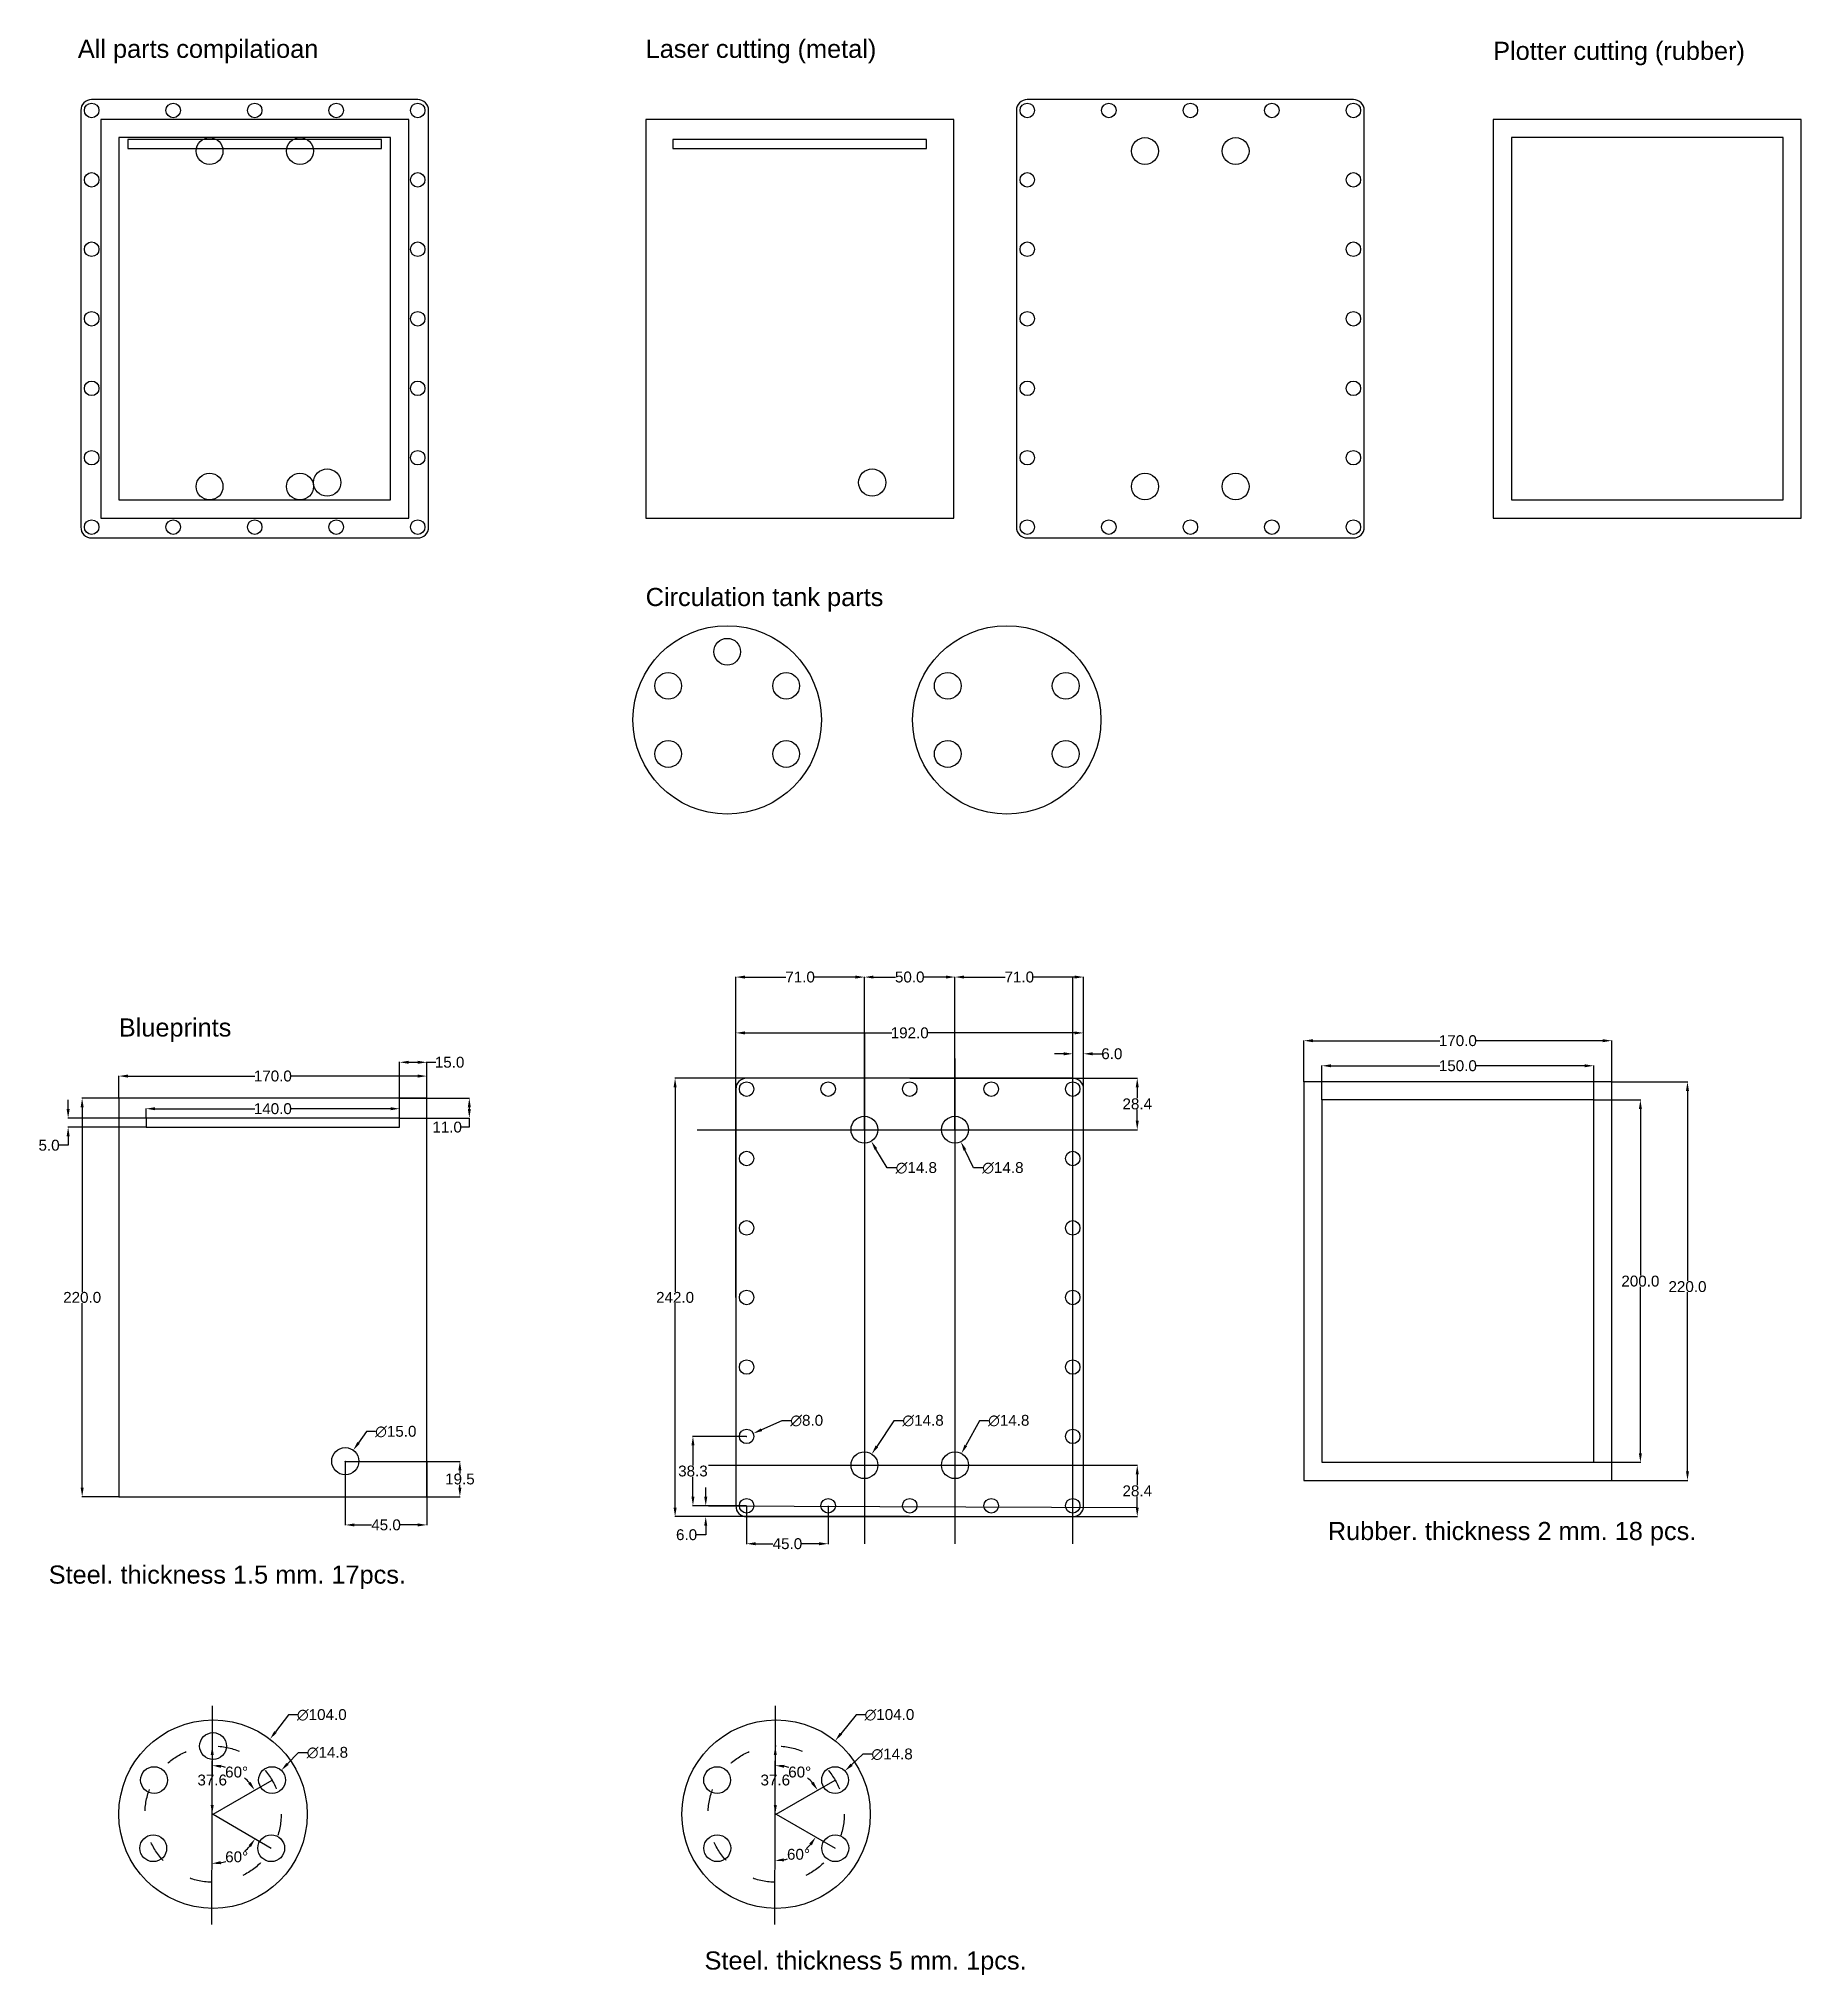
# Model space of a CAD drawing. Header units: inches. Extents: x 222 to 1195, y -660 to 410.
import ezdxf

# ---------------------------------------------------------------- set-up
doc = ezdxf.new("R2010")
doc.units = ezdxf.units.IN
doc.header["$MEASUREMENT"] = 0
doc.linetypes.add('ACAD_ISO03W100', pattern=[30, 12, -18])
doc.layers.add('main lines', color=7, linetype='Continuous', lineweight=30)
doc.layers.add('punk', color=7, linetype='ACAD_ISO03W100')
doc.styles.add('Annotative', font='Arial.ttf')
doc.styles.get("Standard").update_dxf_attribs({"font": 'Arial.ttf', "height": 0.5})
doc.dimstyles.get("Standard").update_dxf_attribs({"dimtxt": 6, "dimasz": 5, "dimexe": 0.18, "dimexo": 0.0625, "dimgap": 0.09, "dimtad": 0, "dimtih": 1, "dimtoh": 1, "dimdec": 1, "dimzin": 0, "dimdsep": 46, "dimtxsty": 'Annotative', "dimcen": 0.09, "dimadec": 0, "dimazin": 0, "dimtfac": 1, "dimtdec": 1, "dimtofl": 0, "dimtmove": 0, "dimatfit": 3, "dimfxl": 1, "dimtfillclr": 256, "dimtolj": 1, "dimtzin": 0, "dimarcsym": 0})

msp = doc.modelspace()

# ---------------------------------------------------------------- texts
at = {"char_height": 10, "attachment_point": 1}
for s, width, gutter_width, heights, insert in [('All parts compilatioan', 185.724594962551, 1, [0], (243.2559520308799, 409.6027692366345)), ('Laser cutting (metal)', 185.724594962551, 1, [0], (556.6851046957363, 409.6027692366345)), ('Plotter cutting (rubber)', 278.560366918319, 1, [17.38377227690597], (1024.499596809279, 408.4688337524884)), ('Circulation tank parts', 185.724594962551, 1, [0], (556.6851046957363, 106.9882577406206)), ('Blueprints', 263.8209511245213, 2.5, [0.5], (265.8768485946616, -130.6368699556318)), ('Rubber. thickness 2 mm. 18 pcs.', 263.8209511245213, 2.5, [0.5], (933.2253823511564, -408.5848362366941)), ('Steel. thickness 1.5 mm. 17pcs.', 263.8209511245213, 2.5, [0.5], (227.1743494708739, -432.6508743239935)), ('Steel. thickness 5 mm. 1pcs.', 263.8209511245213, 2.5, [0.5], (589.1843344132981, -645.6721187737055))]:
    msp.add_mtext_dynamic_manual_height_columns(s, width=width, gutter_width=gutter_width, heights=heights, dxfattribs=dict(at, insert=insert))

# ---------------------------------------------------------------- blocks, each defined once
blk = doc.blocks.new('*D33')
at = {"color": 0, "lineweight": -2, "transparency": 16777216}
for p, q in [((317.8143485946616, -532.2984104164788), (317.2399922343091, -532.2984104164788)), ((317.4199922343091, -537.2984104164788), (317.4199922343091, -547.9674827220723)), ((317.4199922343091, -564.8984104164789), (317.4199922343091, -554.2293381108854)), ((317.8143485946616, -569.8984104164789), (317.2399922343091, -569.8984104164789))]:
    blk.add_line(p, q, dxfattribs=at)
at = {"color": 0, "transparency": 16777216}
for points in [[(316.5866589009758, -537.2984104164788), (318.2533255676424, -537.2984104164788), (317.4199922343091, -532.2984104164788)], [(316.5866589009758, -564.8984104164789), (318.2533255676424, -564.8984104164789), (317.4199922343091, -569.8984104164789)]]:
    blk.add_solid(points, dxfattribs=at)
at = {"layer": 'Defpoints', "color": 0, "transparency": 16777216}
for p in [(317.8768485946616, -532.2984104164788), (317.4199922343091, -569.8984104164789), (317.8768485946616, -569.8984104164789)]:
    blk.add_point(p, dxfattribs=at)
at = {"color": 0, "transparency": 16777216, "insert": (317.4199922343092, -551.0984104164787), "char_height": 6, "attachment_point": 5, "style": 'Annotative'}
blk.add_mtext('\\A1;37.6', dxfattribs=at)
blk = doc.blocks.new('*D34')
at = {"color": 0, "lineweight": -2, "transparency": 16777216}
for start, end in [(73.81215126545948, 79.29227504755681), (40.52732687374118, 48.52930293746667)]:
    blk.add_arc((317.2304496031719, -570.2716090482193), 27.2511975544526, start, end, dxfattribs=at)
at = {"color": 0, "transparency": 16777216}
for points in [[(322.2146358790056, -544.3244904394129), (322.3727590306797, -542.6653416074264), (317.316250958883, -543.0205465683973)], [(338.6243992860208, -552.0823741762256), (337.2635594543586, -553.0446073757877), (340.8306789688762, -556.646010270993)]]:
    blk.add_solid(points, dxfattribs=at)
at = {"layer": 'Defpoints', "color": 0, "transparency": 16777216}
for p in [(317.4199922343091, -510.0716501908635), (334.769081342571, -549.4143761334353), (350.4394037769566, -551.0984104164787), (317.8768485946616, -569.8984104164788), (317.0399922343089, -630.7620944911762)]:
    blk.add_point(p, dxfattribs=at)
at = {"color": 0, "transparency": 16777216, "insert": (330.8931846189602, -546.6928592925567), "char_height": 6, "attachment_point": 5, "style": 'Annotative'}
blk.add_mtext('\\A1;60°', dxfattribs=at)
blk = doc.blocks.new('*D41')
at = {"color": 0, "lineweight": -2, "transparency": 16777216}
for p, q in [((628.6307227549546, -532.2984104164786), (628.0563663946022, -532.2984104164786)), ((628.2363663946021, -537.2984104164786), (628.2363663946021, -547.9674827220722)), ((628.2363663946021, -564.8984104164788), (628.2363663946021, -554.2293381108852)), ((628.6307227549546, -569.8984104164788), (628.0563663946022, -569.8984104164788))]:
    blk.add_line(p, q, dxfattribs=at)
at = {"color": 0, "transparency": 16777216}
for points in [[(627.4030330612687, -537.2984104164786), (629.0696997279355, -537.2984104164786), (628.2363663946021, -532.2984104164786)], [(627.4030330612687, -564.8984104164788), (629.0696997279355, -564.8984104164788), (628.2363663946021, -569.8984104164788)]]:
    blk.add_solid(points, dxfattribs=at)
at = {"layer": 'Defpoints', "color": 0, "transparency": 16777216}
for p in [(628.6932227549546, -532.2984104164786), (628.2363663946021, -569.8984104164788), (628.6932227549546, -569.8984104164788)]:
    blk.add_point(p, dxfattribs=at)
at = {"color": 0, "transparency": 16777216, "insert": (628.2363663946022, -551.0984104164786), "char_height": 6, "attachment_point": 5, "style": 'Annotative'}
blk.add_mtext('\\A1;37.6', dxfattribs=at)
blk = doc.blocks.new('*D42')
at = {"color": 0, "lineweight": -2, "transparency": 16777216}
for start, end in [(73.81215126545948, 79.29227504755683), (40.52732687374117, 48.52930293746667)]:
    blk.add_arc((628.0468237634649, -570.2716090482193), 27.25119755445262, start, end, dxfattribs=at)
at = {"color": 0, "transparency": 16777216}
for points in [[(633.0310100392986, -544.3244904394129), (633.1891331909727, -542.6653416074263), (628.1326251191759, -543.0205465683973)], [(649.4407734463136, -552.0823741762256), (648.0799336146515, -553.0446073757877), (651.6470531291691, -556.646010270993)]]:
    blk.add_solid(points, dxfattribs=at)
at = {"layer": 'Defpoints', "color": 0, "transparency": 16777216}
for p in [(628.2363663946021, -510.0716501908634), (645.5854555028641, -549.4143761334353), (661.2557779372495, -551.0984104164788), (628.6932227549546, -569.8984104164787), (627.8563663946019, -630.7620944911761)]:
    blk.add_point(p, dxfattribs=at)
at = {"color": 0, "transparency": 16777216, "insert": (641.7095587792531, -546.6928592925567), "char_height": 6, "attachment_point": 5, "style": 'Annotative'}
blk.add_mtext('\\A1;60°', dxfattribs=at)
blk = doc.blocks.new('*D43')
at = {"color": 0, "lineweight": -2, "transparency": 16777216}
for p, q in [((672.8004180080179, -515.0936708511105), (664.4308231792452, -525.4931864454892)), ((677.8004180080183, -515.0936708511103), (672.8004180080179, -515.0936708511105)), ((628.6032227549546, -569.898410416479), (628.7832227549547, -569.898410416479)), ((628.6932227549546, -569.988410416479), (628.6932227549547, -569.808410416479))]:
    blk.add_line(p, q, dxfattribs=at)
at = {"color": 0, "transparency": 16777216}
blk.add_solid([(663.7816239983827, -524.9707069071223), (665.0800223601076, -526.015665983856), (661.2959459490443, -529.3883815306638)], dxfattribs=at)
at = {"layer": 'Defpoints', "color": 0, "transparency": 16777216}
for p in [(661.2959459490443, -529.3883815306638), (596.0904995608649, -610.4084393022943)]:
    blk.add_point(p, dxfattribs=at)
at = {"color": 0, "transparency": 16777216, "insert": (691.2328463845529, -515.0936708511105), "char_height": 6, "attachment_point": 5, "style": 'Annotative'}
blk.add_mtext('\\A1;∅104.0', dxfattribs=at)
blk = doc.blocks.new('*D44')
at = {"color": 0, "lineweight": -2, "transparency": 16777216}
for p, q in [((676.5476946057173, -536.8699511930303), (670.3338807895697, -542.6516330071529)), ((681.5476946057172, -536.8699511930303), (676.5476946057173, -536.8699511930303)), ((661.1657779372493, -551.0984104164788), (661.3457779372495, -551.0984104164789)), ((661.2557779372494, -551.1884104164789), (661.2557779372494, -551.0084104164788))]:
    blk.add_line(p, q, dxfattribs=at)
at = {"color": 0, "transparency": 16777216}
blk.add_solid([(669.7662210174375, -542.0415454498733), (670.9015405617017, -543.2617205644325), (666.6733554458922, -546.0575916399456)], dxfattribs=at)
at = {"layer": 'Defpoints', "color": 0, "transparency": 16777216}
for p in [(655.8382004286067, -556.1392291930123), (666.6733554458922, -546.0575916399456)]:
    blk.add_point(p, dxfattribs=at)
at = {"color": 0, "transparency": 16777216, "insert": (692.6881720954854, -536.8699511930303), "char_height": 6, "attachment_point": 5, "style": 'Annotative'}
blk.add_mtext('\\A1;∅14.8', dxfattribs=at)
blk = doc.blocks.new('*D45')
at = {"color": 0, "lineweight": -2, "transparency": 16777216}
for p, q in [((359.4730256681352, -515.128593192755), (352.3514187046708, -524.5056354877519)), ((364.4730256681352, -515.128593192755), (359.4730256681352, -515.128593192755)), ((317.7868485946616, -569.8984104164788), (317.9668485946615, -569.8984104164788)), ((317.8768485946616, -569.9884104164789), (317.8768485946616, -569.8084104164789))]:
    blk.add_line(p, q, dxfattribs=at)
at = {"color": 0, "transparency": 16777216}
blk.add_solid([(351.6877816443093, -524.001621304857), (353.0150557650324, -525.0096496706468), (349.3273336073016, -528.4874578499209)], dxfattribs=at)
at = {"layer": 'Defpoints', "color": 0, "transparency": 16777216}
for p in [(349.3273336073016, -528.4874578499209), (286.4263635820215, -611.3093629830369)]:
    blk.add_point(p, dxfattribs=at)
at = {"color": 0, "transparency": 16777216, "insert": (377.90545404467, -515.128593192755), "char_height": 6, "attachment_point": 5, "style": 'Annotative'}
blk.add_mtext('\\A1;∅104.0', dxfattribs=at)
blk = doc.blocks.new('*D46')
at = {"color": 0, "lineweight": -2, "transparency": 16777216}
for p, q in [((364.8597391024575, -535.9682601199166), (358.9944461815644, -542.1222614952899)), ((369.8597391024576, -535.9682601199165), (364.8597391024575, -535.9682601199166)), ((350.3494037769566, -551.0984104164788), (350.5294037769566, -551.0984104164788)), ((350.4394037769566, -551.1884104164789), (350.4394037769566, -551.0084104164788))]:
    blk.add_line(p, q, dxfattribs=at)
at = {"color": 0, "transparency": 16777216}
blk.add_solid([(358.3912103669684, -541.5473258498189), (359.5976819961605, -542.6971971407609), (355.5448323087387, -545.741676382866)], dxfattribs=at)
at = {"layer": 'Defpoints', "color": 0, "transparency": 16777216}
for p in [(355.5448323087387, -545.741676382866), (345.3339752451745, -556.4551444500917)]:
    blk.add_point(p, dxfattribs=at)
at = {"color": 0, "transparency": 16777216, "insert": (381.0002165922257, -535.9682601199166), "char_height": 6, "attachment_point": 5, "style": 'Annotative'}
blk.add_mtext('\\A1;∅14.8', dxfattribs=at)
blk = doc.blocks.new('*D49')
at = {"color": 0, "lineweight": -2, "transparency": 16777216}
for p, q in [((265.8768485946616, -174.6097893769893), (265.8768485946616, -162.285461884032)), ((270.8768485946616, -162.465461884032), (340.96420193709, -162.465461884032)), ((430.8768485946616, -162.465461884032), (360.7894952522332, -162.465461884032)), ((435.8768485946616, -174.6097893769893), (435.8768485946616, -162.285461884032))]:
    blk.add_line(p, q, dxfattribs=at)
at = {"color": 0, "transparency": 16777216}
for points in [[(270.8768485946616, -161.6321285506986), (270.8768485946616, -163.2987952173653), (265.8768485946616, -162.465461884032)], [(430.8768485946616, -161.6321285506986), (430.8768485946616, -163.2987952173653), (435.8768485946616, -162.465461884032)]]:
    blk.add_solid(points, dxfattribs=at)
at = {"layer": 'Defpoints', "color": 0, "transparency": 16777216}
for p in [(435.8768485946616, -162.465461884032), (265.8768485946616, -174.6722893769893), (435.8768485946616, -174.6722893769893)]:
    blk.add_point(p, dxfattribs=at)
at = {"color": 0, "transparency": 16777216, "insert": (350.8768485946616, -162.465461884032), "char_height": 6, "attachment_point": 5, "style": 'Annotative'}
blk.add_mtext('\\A1;170.0', dxfattribs=at)
blk = doc.blocks.new('*D50')
at = {"color": 0, "lineweight": -2, "transparency": 16777216}
for p, q in [((265.8143485946616, -174.6722893769893), (245.4567330193993, -174.6722893769893)), ((245.6367330193993, -179.6722893769893), (245.6367330193993, -281.5413616825827)), ((245.6367330193993, -389.6722893769892), (245.6367330193993, -287.8032170713957)), ((265.8143485946616, -394.6722893769892), (245.4567330193993, -394.6722893769892))]:
    blk.add_line(p, q, dxfattribs=at)
at = {"color": 0, "transparency": 16777216}
for points in [[(244.803399686066, -179.6722893769893), (246.4700663527327, -179.6722893769893), (245.6367330193993, -174.6722893769893)], [(244.8033996860659, -389.6722893769892), (246.4700663527326, -389.6722893769892), (245.6367330193993, -394.6722893769892)]]:
    blk.add_solid(points, dxfattribs=at)
at = {"layer": 'Defpoints', "color": 0, "transparency": 16777216}
for p in [(245.6367330193993, -174.6722893769893), (265.8768485946616, -174.6722893769893), (265.8768485946616, -394.6722893769892)]:
    blk.add_point(p, dxfattribs=at)
at = {"color": 0, "transparency": 16777216, "insert": (245.6367330193993, -284.6722893769892), "char_height": 6, "attachment_point": 5, "style": 'Annotative'}
blk.add_mtext('\\A1;220.0', dxfattribs=at)
blk = doc.blocks.new('*D51')
at = {"color": 0, "lineweight": -2, "transparency": 16777216}
for p, q in [((280.8768485946616, -185.6097893769889), (280.8768485946616, -180.3092102364571)), ((285.8768485946616, -180.4892102364572), (340.96420193709, -180.4892102364572)), ((415.8768485946616, -180.4892102364572), (360.7894952522332, -180.4892102364572)), ((420.8768485946616, -185.6097893769889), (420.8768485946616, -180.3092102364571))]:
    blk.add_line(p, q, dxfattribs=at)
at = {"color": 0, "transparency": 16777216}
for points in [[(285.8768485946616, -179.6558769031238), (285.8768485946616, -181.3225435697905), (280.8768485946616, -180.4892102364572)], [(415.8768485946616, -179.6558769031238), (415.8768485946616, -181.3225435697905), (420.8768485946616, -180.4892102364572)]]:
    blk.add_solid(points, dxfattribs=at)
at = {"layer": 'Defpoints', "color": 0, "transparency": 16777216}
for p in [(420.8768485946616, -180.4892102364572), (280.8768485946616, -185.6722893769889), (420.8768485946616, -185.6722893769889)]:
    blk.add_point(p, dxfattribs=at)
at = {"color": 0, "transparency": 16777216, "insert": (350.8768485946616, -180.4892102364572), "char_height": 6, "attachment_point": 5, "style": 'Annotative'}
blk.add_mtext('\\A1;140.0', dxfattribs=at)
blk = doc.blocks.new('*D52')
at = {"color": 0, "lineweight": -2, "transparency": 16777216}
for p, q in [((237.8985442353592, -180.6722893769889), (237.8985442353592, -175.6722893769889)), ((280.8143485946616, -185.6722893769889), (237.7185442353592, -185.6722893769889)), ((280.8143485946616, -190.6722893769889), (237.7185442353592, -190.6722893769889)), ((237.8985442353591, -200.6722893769889), (232.8985442353591, -200.6722893769889)), ((237.8985442353591, -195.6722893769889), (237.8985442353591, -200.6722893769889))]:
    blk.add_line(p, q, dxfattribs=at)
at = {"color": 0, "transparency": 16777216}
for points in [[(237.0652109020258, -180.6722893769889), (238.7318775686925, -180.6722893769889), (237.8985442353592, -185.6722893769889)], [(237.0652109020258, -195.6722893769889), (238.7318775686925, -195.6722893769889), (237.8985442353592, -190.6722893769889)]]:
    blk.add_solid(points, dxfattribs=at)
at = {"layer": 'Defpoints', "color": 0, "transparency": 16777216}
for p in [(237.8985442353592, -190.6722893769889), (280.8768485946616, -185.6722893769889), (280.8768485946616, -190.6722893769889)]:
    blk.add_point(p, dxfattribs=at)
at = {"color": 0, "transparency": 16777216, "insert": (227.3651608792883, -200.6722893769889), "char_height": 6, "attachment_point": 5, "style": 'Annotative'}
blk.add_mtext('\\A1;5.0', dxfattribs=at)
blk = doc.blocks.new('*D53')
at = {"color": 0, "lineweight": -2, "transparency": 16777216}
for p, q in [((420.8768485946616, -185.6097893769889), (420.8768485946616, -154.6835943782153)), ((425.8768485946616, -154.8635943782153), (430.8768485946616, -154.8635943782153)), ((435.8768485946616, -185.6097893769889), (435.8768485946616, -154.6835943782153)), ((435.8768485946616, -154.8635943782153), (440.8768485946616, -154.8635943782153))]:
    blk.add_line(p, q, dxfattribs=at)
at = {"color": 0, "transparency": 16777216}
for points in [[(425.8768485946616, -154.0302610448819), (425.8768485946616, -155.6969277115486), (420.8768485946616, -154.8635943782153)], [(430.8768485946616, -154.0302610448819), (430.8768485946616, -155.6969277115486), (435.8768485946616, -154.8635943782153)]]:
    blk.add_solid(points, dxfattribs=at)
at = {"layer": 'Defpoints', "color": 0, "transparency": 16777216}
for p in [(435.8768485946616, -154.8635943782153), (420.8768485946616, -185.6722893769889), (435.8768485946616, -185.6722893769889)]:
    blk.add_point(p, dxfattribs=at)
at = {"color": 0, "transparency": 16777216, "insert": (448.45661667106, -154.8635943782153), "char_height": 6, "attachment_point": 5, "style": 'Annotative'}
blk.add_mtext('\\A1;15.0', dxfattribs=at)
blk = doc.blocks.new('*D54')
at = {"color": 0, "lineweight": -2, "transparency": 16777216}
for p, q in [((420.9393485946616, -174.6722893769893), (459.5281299397595, -174.6722893769893)), ((459.3481299397595, -179.6722893769893), (459.3481299397595, -180.672289376989)), ((420.9393485946616, -185.6722893769889), (459.5281299397595, -185.672289376989)), ((459.3481299397595, -190.672289376989), (454.3481299397595, -190.672289376989)), ((459.3481299397595, -185.672289376989), (459.3481299397595, -190.672289376989))]:
    blk.add_line(p, q, dxfattribs=at)
at = {"color": 0, "transparency": 16777216}
for points in [[(458.5147966064262, -179.6722893769893), (460.1814632730928, -179.6722893769893), (459.3481299397595, -174.6722893769893)], [(458.5147966064262, -180.672289376989), (460.1814632730928, -180.672289376989), (459.3481299397595, -185.672289376989)]]:
    blk.add_solid(points, dxfattribs=at)
at = {"layer": 'Defpoints', "color": 0, "transparency": 16777216}
for p in [(420.8768485946616, -174.6722893769893), (420.8768485946616, -185.6722893769889), (459.3481299397595, -185.672289376989)]:
    blk.add_point(p, dxfattribs=at)
at = {"color": 0, "transparency": 16777216, "insert": (447.0957834186136, -190.6722893769889), "char_height": 6, "attachment_point": 5, "style": 'Annotative'}
blk.add_mtext('\\A1;11.0', dxfattribs=at)
blk = doc.blocks.new('*D55')
at = {"color": 0, "lineweight": -2, "transparency": 16777216}
for p, q in [((402.6393790800942, -358.7565800432413), (398.1878633820181, -364.9299858274855)), ((407.6393790800948, -358.7565800432413), (402.6393790800942, -358.7565800432413)), ((390.7868485946617, -375.0689730934335), (390.9668485946618, -375.0689730934335)), ((390.8768485946618, -375.1589730934335), (390.8768485946618, -374.9789730934335))]:
    blk.add_line(p, q, dxfattribs=at)
at = {"color": 0, "transparency": 16777216}
blk.add_solid([(397.5119308976215, -364.4425848416617), (398.8637958664147, -365.4173868133093), (395.2634574670756, -368.9855807338647)], dxfattribs=at)
at = {"layer": 'Defpoints', "color": 0, "transparency": 16777216}
for p in [(395.2634574670756, -368.9855807338647), (386.4902397222479, -381.1523654530022)]:
    blk.add_point(p, dxfattribs=at)
at = {"color": 0, "transparency": 16777216, "insert": (418.7389288754563, -358.7565800432413), "char_height": 6, "attachment_point": 5, "style": 'Annotative'}
blk.add_mtext('\\A1;∅15.0', dxfattribs=at)
blk = doc.blocks.new('*D56')
at = {"color": 0, "lineweight": -2, "transparency": 16777216}
for p, q in [((390.9393485946616, -375.1589730934333), (454.3170915950998, -375.1589730934333)), ((454.1370915950998, -380.1589730934333), (454.1370915950998, -381.7847035408047)), ((390.9393485946616, -394.6722893769892), (454.3170915950997, -394.6722893769892)), ((454.1370915950997, -389.6722893769892), (454.1370915950997, -388.0465589296178))]:
    blk.add_line(p, q, dxfattribs=at)
at = {"color": 0, "transparency": 16777216}
for points in [[(453.3037582617665, -380.1589730934333), (454.9704249284331, -380.1589730934333), (454.1370915950998, -375.1589730934333)], [(453.3037582617664, -389.6722893769892), (454.970424928433, -389.6722893769892), (454.1370915950997, -394.6722893769892)]]:
    blk.add_solid(points, dxfattribs=at)
at = {"layer": 'Defpoints', "color": 0, "transparency": 16777216}
for p in [(390.8768485946616, -375.1589730934333), (390.8768485946616, -394.6722893769892), (454.1370915950997, -394.6722893769892)]:
    blk.add_point(p, dxfattribs=at)
at = {"color": 0, "transparency": 16777216, "insert": (454.1370915950998, -384.9156312352112), "char_height": 6, "attachment_point": 5, "style": 'Annotative'}
blk.add_mtext('\\A1;19.5', dxfattribs=at)
blk = doc.blocks.new('*D57')
at = {"color": 0, "lineweight": -2, "transparency": 16777216}
for p, q in [((390.8768485946616, -375.2214730934333), (390.8768485946616, -410.423001778125)), ((435.8768485946616, -375.2214730934333), (435.8768485946616, -410.423001778125)), ((395.8768485946616, -410.243001778125), (405.3878035741978, -410.243001778125)), ((430.8768485946616, -410.243001778125), (421.3658936151255, -410.243001778125))]:
    blk.add_line(p, q, dxfattribs=at)
at = {"color": 0, "transparency": 16777216}
for points in [[(395.8768485946616, -409.4096684447917), (395.8768485946616, -411.0763351114583), (390.8768485946616, -410.243001778125)], [(430.8768485946616, -409.4096684447917), (430.8768485946616, -411.0763351114583), (435.8768485946616, -410.243001778125)]]:
    blk.add_solid(points, dxfattribs=at)
at = {"layer": 'Defpoints', "color": 0, "transparency": 16777216}
for p in [(390.8768485946616, -375.1589730934333), (435.8768485946616, -375.1589730934333), (435.8768485946616, -410.243001778125)]:
    blk.add_point(p, dxfattribs=at)
at = {"color": 0, "transparency": 16777216, "insert": (413.3768485946616, -410.243001778125), "char_height": 6, "attachment_point": 5, "style": 'Annotative'}
blk.add_mtext('\\A1;45.0', dxfattribs=at)
blk = doc.blocks.new('*D58')
at = {"color": 0, "lineweight": -2, "transparency": 16777216}
for p, q in [((606.4281414244215, -284.6097893769893), (606.4281414244215, -138.4641606278083)), ((611.4281414244215, -138.6441606278083), (692.5154947668499, -138.6441606278083)), ((793.4281414244215, -138.6441606278083), (712.3407880819931, -138.6441606278083)), ((798.4281414244215, -284.6097893769893), (798.4281414244215, -138.4641606278083))]:
    blk.add_line(p, q, dxfattribs=at)
at = {"color": 0, "transparency": 16777216}
for points in [[(611.4281414244215, -137.810827294475), (611.4281414244215, -139.4774939611417), (606.4281414244215, -138.6441606278083)], [(793.4281414244215, -137.810827294475), (793.4281414244215, -139.4774939611417), (798.4281414244215, -138.6441606278083)]]:
    blk.add_solid(points, dxfattribs=at)
at = {"layer": 'Defpoints', "color": 0, "transparency": 16777216}
for p in [(798.4281414244215, -138.6441606278083), (606.4281414244215, -284.6722893769893), (798.4281414244215, -284.6722893769893)]:
    blk.add_point(p, dxfattribs=at)
at = {"color": 0, "transparency": 16777216, "insert": (702.4281414244215, -138.6441606278083), "char_height": 6, "attachment_point": 5, "style": 'Annotative'}
blk.add_mtext('\\A1;192.0', dxfattribs=at)
blk = doc.blocks.new('*D59')
at = {"color": 0, "lineweight": -2, "transparency": 16777216}
for p, q in [((702.3656414244215, -163.6722893769893), (572.7453860567241, -163.6722893769893)), ((572.9253860567242, -168.6722893769893), (572.925386056724, -281.5413616825827)), ((572.925386056724, -400.6722893769892), (572.925386056724, -287.8032170713957)), ((702.3656414244215, -405.6722893769892), (572.745386056724, -405.6722893769892))]:
    blk.add_line(p, q, dxfattribs=at)
at = {"color": 0, "transparency": 16777216}
for points in [[(572.0920527233908, -168.6722893769893), (573.7587193900575, -168.6722893769893), (572.9253860567242, -163.6722893769893)], [(572.0920527233907, -400.6722893769892), (573.7587193900574, -400.6722893769892), (572.925386056724, -405.6722893769892)]]:
    blk.add_solid(points, dxfattribs=at)
at = {"layer": 'Defpoints', "color": 0, "transparency": 16777216}
for p in [(572.9253860567242, -163.6722893769893), (702.4281414244215, -163.6722893769893), (702.4281414244215, -405.6722893769892)]:
    blk.add_point(p, dxfattribs=at)
at = {"color": 0, "transparency": 16777216, "insert": (572.9253860567242, -284.6722893769892), "char_height": 6, "attachment_point": 5, "style": 'Annotative'}
blk.add_mtext('\\A1;242.0', dxfattribs=at)
blk = doc.blocks.new('*D60')
at = {"color": 0, "lineweight": -2, "transparency": 16777216}
for p, q in [((693.6510066544345, -352.6957131840551), (684.2692902133782, -366.9208366478109)), ((698.6510066544346, -352.6957131840551), (693.6510066544345, -352.6957131840551)), ((677.352327023527, -377.2722893769889), (677.532327023527, -377.2722893769889)), ((677.442327023527, -377.3622893769889), (677.4423270235271, -377.182289376989))]:
    blk.add_line(p, q, dxfattribs=at)
at = {"color": 0, "transparency": 16777216}
blk.add_solid([(683.5736280676001, -366.4620353581703), (684.9649523591563, -367.3796379374514), (681.516482475535, -371.0948095224796)], dxfattribs=at)
at = {"layer": 'Defpoints', "color": 0, "transparency": 16777216}
for p in [(681.516482475535, -371.0948095224796), (673.3681715715194, -383.4497692314984)]:
    blk.add_point(p, dxfattribs=at)
at = {"color": 0, "transparency": 16777216, "insert": (709.7914841442025, -352.6957131840551), "char_height": 6, "attachment_point": 5, "style": 'Annotative'}
blk.add_mtext('\\A1;∅14.8', dxfattribs=at)
blk = doc.blocks.new('*D61')
at = {"color": 0, "lineweight": -2, "transparency": 16777216}
for p, q in [((702.4906414244215, -163.6722893769893), (828.2108922796103, -163.6722893769893)), ((828.0308922796103, -168.6722893769893), (828.0308922796103, -174.7413616825827)), ((828.0308922796103, -187.0722893769893), (828.0308922796103, -181.0032170713959)), ((702.4906414244215, -192.0722893769893), (828.2108922796103, -192.0722893769893))]:
    blk.add_line(p, q, dxfattribs=at)
at = {"color": 0, "transparency": 16777216}
for points in [[(827.1975589462769, -168.6722893769893), (828.8642256129436, -168.6722893769893), (828.0308922796103, -163.6722893769893)], [(827.1975589462769, -187.0722893769893), (828.8642256129436, -187.0722893769893), (828.0308922796103, -192.0722893769893)]]:
    blk.add_solid(points, dxfattribs=at)
at = {"layer": 'Defpoints', "color": 0, "transparency": 16777216}
for p in [(702.4281414244215, -163.6722893769893), (702.4281414244215, -192.0722893769893), (828.0308922796103, -192.0722893769893)]:
    blk.add_point(p, dxfattribs=at)
at = {"color": 0, "transparency": 16777216, "insert": (828.0308922796103, -177.8722893769892), "char_height": 6, "attachment_point": 5, "style": 'Annotative'}
blk.add_mtext('\\A1;28.4', dxfattribs=at)
blk = doc.blocks.new('*D62')
at = {"color": 0, "lineweight": -2, "transparency": 16777216}
for p, q in [((727.4906414244217, -377.2722893769894), (828.2108922796102, -377.2722893769894)), ((828.0308922796103, -382.2722893769894), (828.0308922796103, -388.3413616825828)), ((828.0308922796103, -400.6722893769892), (828.0308922796103, -394.6032170713958)), ((727.4906414244217, -405.6722893769892), (828.2108922796102, -405.6722893769892))]:
    blk.add_line(p, q, dxfattribs=at)
at = {"color": 0, "transparency": 16777216}
for points in [[(827.1975589462769, -382.2722893769894), (828.8642256129436, -382.2722893769894), (828.0308922796103, -377.2722893769894)], [(827.1975589462769, -400.6722893769892), (828.8642256129436, -400.6722893769892), (828.0308922796103, -405.6722893769892)]]:
    blk.add_solid(points, dxfattribs=at)
at = {"layer": 'Defpoints', "color": 0, "transparency": 16777216}
for p in [(727.4281414244217, -377.2722893769894), (727.4281414244217, -405.6722893769892), (828.0308922796103, -405.6722893769892)]:
    blk.add_point(p, dxfattribs=at)
at = {"color": 0, "transparency": 16777216, "insert": (828.0308922796104, -391.4722893769892), "char_height": 6, "attachment_point": 5, "style": 'Annotative'}
blk.add_mtext('\\A1;28.4', dxfattribs=at)
blk = doc.blocks.new('*D63')
at = {"color": 0, "lineweight": -2, "transparency": 16777216}
for p, q in [((727.4281414244215, -192.0097893769893), (727.4281414244215, -107.6373616802684)), ((732.4281414244215, -107.8173616802684), (755.0618794871773, -107.8173616802684)), ((793.4281414244215, -107.8173616802684), (770.7944033616657, -107.8173616802684)), ((798.4281414244215, -192.0097893769893), (798.4281414244215, -107.6373616802684))]:
    blk.add_line(p, q, dxfattribs=at)
at = {"color": 0, "transparency": 16777216}
for points in [[(732.4281414244215, -106.9840283469351), (732.4281414244215, -108.6506950136018), (727.4281414244215, -107.8173616802684)], [(793.4281414244215, -106.9840283469351), (793.4281414244215, -108.6506950136018), (798.4281414244215, -107.8173616802684)]]:
    blk.add_solid(points, dxfattribs=at)
at = {"layer": 'Defpoints', "color": 0, "transparency": 16777216}
for p in [(798.4281414244215, -107.8173616802684), (727.4281414244215, -192.0722893769893), (798.4281414244215, -192.0722893769893)]:
    blk.add_point(p, dxfattribs=at)
at = {"color": 0, "transparency": 16777216, "insert": (762.9281414244215, -107.8173616802684), "char_height": 6, "attachment_point": 5, "style": 'Annotative'}
blk.add_mtext('\\A1;71.0', dxfattribs=at)
blk = doc.blocks.new('*D64')
at = {"color": 0, "lineweight": -2, "transparency": 16777216}
for p, q in [((677.442327023527, -192.0097893769893), (677.442327023527, -107.6373616802687)), ((682.442327023527, -107.8173616802687), (694.5689722867301, -107.8173616802687)), ((722.4281414244215, -107.8173616802687), (710.3014961612184, -107.8173616802687)), ((727.4281414244215, -192.0097893769893), (727.4281414244215, -107.6373616802687))]:
    blk.add_line(p, q, dxfattribs=at)
at = {"color": 0, "transparency": 16777216}
for points in [[(682.442327023527, -106.9840283469353), (682.442327023527, -108.650695013602), (677.442327023527, -107.8173616802687)], [(722.4281414244215, -106.9840283469353), (722.4281414244215, -108.650695013602), (727.4281414244215, -107.8173616802687)]]:
    blk.add_solid(points, dxfattribs=at)
at = {"layer": 'Defpoints', "color": 0, "transparency": 16777216}
for p in [(727.4281414244215, -107.8173616802687), (677.442327023527, -192.0722893769893), (727.4281414244215, -192.0722893769893)]:
    blk.add_point(p, dxfattribs=at)
at = {"color": 0, "transparency": 16777216, "insert": (702.4352342239742, -107.8173616802687), "char_height": 6, "attachment_point": 5, "style": 'Annotative'}
blk.add_mtext('\\A1;50.0', dxfattribs=at)
blk = doc.blocks.new('*D66')
at = {"color": 0, "lineweight": -2, "transparency": 16777216}
for p, q in [((606.4281414244215, -169.6097893769893), (606.4281414244215, -107.6373616802687)), ((611.4281414244215, -107.8173616802687), (634.0689722867301, -107.8173616802687)), ((672.442327023527, -107.8173616802687), (649.8014961612184, -107.8173616802687)), ((677.442327023527, -169.6097893769893), (677.442327023527, -107.6373616802687))]:
    blk.add_line(p, q, dxfattribs=at)
at = {"color": 0, "transparency": 16777216}
for points in [[(611.4281414244215, -106.9840283469353), (611.4281414244215, -108.650695013602), (606.4281414244215, -107.8173616802687)], [(672.442327023527, -106.9840283469353), (672.442327023527, -108.650695013602), (677.442327023527, -107.8173616802687)]]:
    blk.add_solid(points, dxfattribs=at)
at = {"layer": 'Defpoints', "color": 0, "transparency": 16777216}
for p in [(677.442327023527, -107.8173616802687), (606.4281414244215, -169.6722893769893), (677.442327023527, -169.6722893769893)]:
    blk.add_point(p, dxfattribs=at)
at = {"color": 0, "transparency": 16777216, "insert": (641.9352342239742, -107.8173616802687), "char_height": 6, "attachment_point": 5, "style": 'Annotative'}
blk.add_mtext('\\A1;71.0', dxfattribs=at)
blk = doc.blocks.new('*D67')
at = {"color": 0, "lineweight": -2, "transparency": 16777216}
for p, q in [((740.9518546095276, -352.6957131840545), (733.4061724308166, -366.4084435898577)), ((745.9518546095296, -352.6957131840545), (740.9518546095276, -352.6957131840545)), ((727.3381414244215, -377.2722893769894), (727.5181414244215, -377.2722893769895)), ((727.4281414244215, -377.3622893769895), (727.4281414244216, -377.1822893769896))]:
    blk.add_line(p, q, dxfattribs=at)
at = {"color": 0, "transparency": 16777216}
blk.add_solid([(732.6760752677028, -366.0066941942666), (734.1362695939303, -366.8101929854487), (730.9956760572702, -370.7890265685398)], dxfattribs=at)
at = {"layer": 'Defpoints', "color": 0, "transparency": 16777216}
for p in [(730.9956760572702, -370.7890265685398), (723.860606791573, -383.7555521854391)]:
    blk.add_point(p, dxfattribs=at)
at = {"color": 0, "transparency": 16777216, "insert": (757.0923320992977, -352.6957131840546), "char_height": 6, "attachment_point": 5, "style": 'Annotative'}
blk.add_mtext('\\A1;∅14.8', dxfattribs=at)
blk = doc.blocks.new('*D68')
at = {"color": 0, "lineweight": -2, "transparency": 16777216}
for p, q in [((677.3523270235269, -192.0722893769893), (677.532327023527, -192.0722893769893)), ((677.442327023527, -192.1622893769893), (677.442327023527, -191.9822893769893)), ((689.9284525640685, -213.164164757648), (683.7590970956455, -202.7427352840725)), ((694.9284525640686, -213.164164757648), (689.9284525640685, -213.164164757648))]:
    blk.add_line(p, q, dxfattribs=at)
at = {"color": 0, "transparency": 16777216}
blk.add_solid([(684.4761969549925, -202.3182211663226), (683.0419972362986, -203.1672494018224), (681.2120123891461, -198.4401361279906)], dxfattribs=at)
at = {"layer": 'Defpoints', "color": 0, "transparency": 16777216}
for p in [(673.6726416579079, -185.704442625988), (681.2120123891461, -198.4401361279906)]:
    blk.add_point(p, dxfattribs=at)
at = {"color": 0, "transparency": 16777216, "insert": (706.0689300538367, -213.1641647576479), "char_height": 6, "attachment_point": 5, "style": 'Annotative'}
blk.add_mtext('\\A1;∅14.8', dxfattribs=at)
blk = doc.blocks.new('*D69')
at = {"color": 0, "lineweight": -2, "transparency": 16777216}
for p, q in [((727.3381414244213, -192.0722893769893), (727.5181414244214, -192.0722893769894)), ((727.4281414244213, -192.1622893769893), (727.4281414244213, -191.9822893769894)), ((737.7293275327052, -213.1641647576483), (732.8699135792953, -203.2144218396035)), ((742.729327532705, -213.1641647576482), (737.7293275327052, -213.1641647576483))]:
    blk.add_line(p, q, dxfattribs=at)
at = {"color": 0, "transparency": 16777216}
blk.add_solid([(733.6187128039334, -202.8487113453243), (732.1211143546572, -203.5801323338827), (730.6756506136203, -198.7216264917752)], dxfattribs=at)
at = {"layer": 'Defpoints', "color": 0, "transparency": 16777216}
for p in [(724.1806322352224, -185.4229522622035), (730.6756506136203, -198.7216264917752)]:
    blk.add_point(p, dxfattribs=at)
at = {"color": 0, "transparency": 16777216, "insert": (753.8698050224732, -213.1641647576481), "char_height": 6, "attachment_point": 5, "style": 'Annotative'}
blk.add_mtext('\\A1;∅14.8', dxfattribs=at)
blk = doc.blocks.new('*D70')
at = {"color": 0, "lineweight": -2, "transparency": 16777216}
for p, q in [((589.8401500936852, -394.6722893769892), (589.8401500936852, -389.6722893769892)), ((612.3656414244215, -399.6722893769892), (589.6601500936853, -399.6722893769892)), ((612.3656414244215, -405.6722893769892), (589.6601500936853, -405.6722893769892)), ((589.8401500936852, -415.6722893769892), (584.8401500936852, -415.6722893769892)), ((589.8401500936852, -410.6722893769892), (589.8401500936852, -415.6722893769892))]:
    blk.add_line(p, q, dxfattribs=at)
at = {"color": 0, "transparency": 16777216}
for points in [[(589.0068167603519, -394.6722893769892), (590.6734834270186, -394.6722893769892), (589.8401500936852, -399.6722893769892)], [(589.0068167603519, -410.6722893769892), (590.6734834270186, -410.6722893769892), (589.8401500936852, -405.6722893769892)]]:
    blk.add_solid(points, dxfattribs=at)
at = {"layer": 'Defpoints', "color": 0, "transparency": 16777216}
for p in [(589.8401500936852, -405.6722893769892), (612.4281414244215, -399.6722893769892), (612.4281414244215, -405.6722893769892)]:
    blk.add_point(p, dxfattribs=at)
at = {"color": 0, "transparency": 16777216, "insert": (579.2658390432078, -415.6722893769892), "char_height": 6, "attachment_point": 5, "style": 'Annotative'}
blk.add_mtext('\\A1;6.0', dxfattribs=at)
blk = doc.blocks.new('*D71')
at = {"color": 0, "lineweight": -2, "transparency": 16777216}
for p, q in [((787.4281414244215, -150.1787773020766), (782.4281414244215, -150.1787773020766)), ((792.4281414244215, -169.6097893769893), (792.4281414244215, -149.9987773020766)), ((798.4281414244215, -169.6097893769893), (798.4281414244215, -149.9987773020766)), ((803.4281414244215, -150.1787773020766), (808.4281414244215, -150.1787773020766))]:
    blk.add_line(p, q, dxfattribs=at)
at = {"color": 0, "transparency": 16777216}
for points in [[(787.4281414244215, -149.3454439687433), (787.4281414244215, -151.01211063541), (792.4281414244215, -150.1787773020766)], [(803.4281414244215, -149.3454439687433), (803.4281414244215, -151.01211063541), (798.4281414244215, -150.1787773020766)]]:
    blk.add_solid(points, dxfattribs=at)
at = {"layer": 'Defpoints', "color": 0, "transparency": 16777216}
for p in [(798.4281414244215, -150.1787773020766), (792.4281414244215, -169.6722893769893), (798.4281414244215, -169.6722893769893)]:
    blk.add_point(p, dxfattribs=at)
at = {"color": 0, "transparency": 16777216, "insert": (814.002452474899, -150.1787773020766), "char_height": 6, "attachment_point": 5, "style": 'Annotative'}
blk.add_mtext('\\A1;6.0', dxfattribs=at)
blk = doc.blocks.new('*D72')
at = {"color": 0, "lineweight": -2, "transparency": 16777216}
for p, q in [((612.4281414244215, -399.7347893769892), (612.4281414244215, -420.8118154268481)), ((657.4281414244215, -399.7347893769892), (657.4281414244215, -420.8118154268481)), ((617.4281414244215, -420.631815426848), (626.9390964039576, -420.631815426848)), ((652.4281414244215, -420.631815426848), (642.9171864448854, -420.631815426848))]:
    blk.add_line(p, q, dxfattribs=at)
at = {"color": 0, "transparency": 16777216}
for points in [[(617.4281414244215, -419.7984820935147), (617.4281414244215, -421.4651487601814), (612.4281414244215, -420.631815426848)], [(652.4281414244215, -419.7984820935147), (652.4281414244215, -421.4651487601814), (657.4281414244215, -420.631815426848)]]:
    blk.add_solid(points, dxfattribs=at)
at = {"layer": 'Defpoints', "color": 0, "transparency": 16777216}
for p in [(612.4281414244215, -399.6722893769892), (657.4281414244215, -399.6722893769892), (657.4281414244215, -420.631815426848)]:
    blk.add_point(p, dxfattribs=at)
at = {"color": 0, "transparency": 16777216, "insert": (634.9281414244215, -420.631815426848), "char_height": 6, "attachment_point": 5, "style": 'Annotative'}
blk.add_mtext('\\A1;45.0', dxfattribs=at)
blk = doc.blocks.new('*D73')
at = {"color": 0, "lineweight": -2, "transparency": 16777216}
for p, q in [((612.3656414244215, -361.3722893769893), (582.5978491344962, -361.3722893769893)), ((582.7778491344961, -366.3722893769893), (582.7778491344961, -377.3913616825827)), ((582.7778491344961, -394.6722893769892), (582.7778491344961, -383.6532170713958)), ((612.3656414244215, -399.6722893769892), (582.5978491344962, -399.6722893769892))]:
    blk.add_line(p, q, dxfattribs=at)
at = {"color": 0, "transparency": 16777216}
for points in [[(581.9445158011628, -366.3722893769893), (583.6111824678295, -366.3722893769893), (582.7778491344961, -361.3722893769893)], [(581.9445158011628, -394.6722893769892), (583.6111824678295, -394.6722893769892), (582.7778491344961, -399.6722893769892)]]:
    blk.add_solid(points, dxfattribs=at)
at = {"layer": 'Defpoints', "color": 0, "transparency": 16777216}
for p in [(582.7778491344961, -361.3722893769893), (612.4281414244215, -361.3722893769893), (612.4281414244215, -399.6722893769892)]:
    blk.add_point(p, dxfattribs=at)
at = {"color": 0, "transparency": 16777216, "insert": (582.7778491344963, -380.5222893769892), "char_height": 6, "attachment_point": 5, "style": 'Annotative'}
blk.add_mtext('\\A1;38.3', dxfattribs=at)
blk = doc.blocks.new('*D74')
at = {"color": 0, "lineweight": -2, "transparency": 16777216}
for p, q in [((919.9976661753508, -165.6097893769892), (919.9976661753508, -142.7671440368806)), ((924.9976661753508, -142.9471440368806), (995.0850195177792, -142.9471440368806)), ((1084.997666175351, -142.9471440368806), (1014.910312832922, -142.9471440368806)), ((1089.997666175351, -165.6097893769892), (1089.997666175351, -142.7671440368806))]:
    blk.add_line(p, q, dxfattribs=at)
at = {"color": 0, "transparency": 16777216}
for points in [[(924.9976661753508, -142.1138107035473), (924.9976661753508, -143.780477370214), (919.9976661753508, -142.9471440368806)], [(1084.997666175351, -142.1138107035473), (1084.997666175351, -143.780477370214), (1089.997666175351, -142.9471440368806)]]:
    blk.add_solid(points, dxfattribs=at)
at = {"layer": 'Defpoints', "color": 0, "transparency": 16777216}
for p in [(1089.997666175351, -142.9471440368806), (919.9976661753508, -165.6722893769892), (1089.997666175351, -165.6722893769892)]:
    blk.add_point(p, dxfattribs=at)
at = {"color": 0, "transparency": 16777216, "insert": (1004.997666175351, -142.9471440368806), "char_height": 6, "attachment_point": 5, "style": 'Annotative'}
blk.add_mtext('\\A1;170.0', dxfattribs=at)
blk = doc.blocks.new('*D75')
at = {"color": 0, "lineweight": -2, "transparency": 16777216}
for p, q in [((929.9976661753508, -175.6097893769892), (929.9976661753508, -156.6033020341404)), ((934.9976661753508, -156.7833020341404), (995.0850195177792, -156.7833020341404)), ((1074.997666175351, -156.7833020341404), (1014.910312832922, -156.7833020341404)), ((1079.997666175351, -175.6097893769892), (1079.997666175351, -156.6033020341404))]:
    blk.add_line(p, q, dxfattribs=at)
at = {"color": 0, "transparency": 16777216}
for points in [[(934.9976661753508, -155.949968700807), (934.9976661753508, -157.6166353674737), (929.9976661753508, -156.7833020341404)], [(1074.997666175351, -155.949968700807), (1074.997666175351, -157.6166353674737), (1079.997666175351, -156.7833020341404)]]:
    blk.add_solid(points, dxfattribs=at)
at = {"layer": 'Defpoints', "color": 0, "transparency": 16777216}
for p in [(1079.997666175351, -156.7833020341404), (929.9976661753508, -175.6722893769892), (1079.997666175351, -175.6722893769892)]:
    blk.add_point(p, dxfattribs=at)
at = {"color": 0, "transparency": 16777216, "insert": (1004.997666175351, -156.7833020341404), "char_height": 6, "attachment_point": 5, "style": 'Annotative'}
blk.add_mtext('\\A1;150.0', dxfattribs=at)
blk = doc.blocks.new('*D76')
at = {"color": 0, "lineweight": -2, "transparency": 16777216}
for p, q in [((1090.060166175351, -165.6722893769892), (1131.937650726673, -165.6722893769892)), ((1131.757650726673, -170.6722893769892), (1131.757650726673, -275.5822893769894)), ((1131.757650726673, -380.6722893769892), (1131.757650726673, -281.8441447658024)), ((1090.060166175351, -385.6722893769892), (1131.937650726673, -385.6722893769892))]:
    blk.add_line(p, q, dxfattribs=at)
at = {"color": 0, "transparency": 16777216}
for points in [[(1130.924317393339, -170.6722893769892), (1132.590984060006, -170.6722893769892), (1131.757650726673, -165.6722893769892)], [(1130.924317393339, -380.6722893769892), (1132.590984060006, -380.6722893769892), (1131.757650726673, -385.6722893769892)]]:
    blk.add_solid(points, dxfattribs=at)
at = {"layer": 'Defpoints', "color": 0, "transparency": 16777216}
for p in [(1089.997666175351, -165.6722893769892), (1089.997666175351, -385.6722893769892), (1131.757650726673, -385.6722893769892)]:
    blk.add_point(p, dxfattribs=at)
at = {"color": 0, "transparency": 16777216, "insert": (1131.757650726673, -278.7132170713957), "char_height": 6, "attachment_point": 5, "style": 'Annotative'}
blk.add_mtext('\\A1;220.0', dxfattribs=at)
blk = doc.blocks.new('*D77')
at = {"color": 0, "lineweight": -2, "transparency": 16777216}
for p, q in [((1080.060166175351, -175.6722893769892), (1105.930440507538, -175.6722893769893)), ((1105.750440507538, -180.6722893769893), (1105.750440507538, -272.5413616825827)), ((1105.750440507538, -370.6722893769892), (1105.750440507538, -278.8032170713957)), ((1080.060166175351, -375.6722893769892), (1105.930440507538, -375.6722893769892))]:
    blk.add_line(p, q, dxfattribs=at)
at = {"color": 0, "transparency": 16777216}
for points in [[(1104.917107174205, -180.6722893769893), (1106.583773840871, -180.6722893769893), (1105.750440507538, -175.6722893769893)], [(1104.917107174205, -370.6722893769892), (1106.583773840871, -370.6722893769892), (1105.750440507538, -375.6722893769892)]]:
    blk.add_solid(points, dxfattribs=at)
at = {"layer": 'Defpoints', "color": 0, "transparency": 16777216}
for p in [(1079.997666175351, -175.6722893769892), (1079.997666175351, -375.6722893769892), (1105.750440507538, -375.6722893769892)]:
    blk.add_point(p, dxfattribs=at)
at = {"color": 0, "transparency": 16777216, "insert": (1105.750440507538, -275.6722893769891), "char_height": 6, "attachment_point": 5, "style": 'Annotative'}
blk.add_mtext('\\A1;200.0', dxfattribs=at)
blk = doc.blocks.new('*D81')
at = {"color": 0, "lineweight": -2, "transparency": 16777216}
for p, q in [((631.8166634024418, -352.6957131840553), (620.6430691292945, -357.6960191470265)), ((636.8166634024432, -352.6957131840553), (631.8166634024418, -352.6957131840553)), ((612.3381414244215, -361.3722893769893), (612.5181414244216, -361.3722893769893)), ((612.4281414244215, -361.4622893769892), (612.4281414244215, -361.2822893769894))]:
    blk.add_line(p, q, dxfattribs=at)
at = {"color": 0, "transparency": 16777216}
blk.add_solid([(620.3026737376313, -356.9353776928716), (620.9834645209578, -358.4566606011815), (616.0792204043652, -359.7383914970059)], dxfattribs=at)
at = {"layer": 'Defpoints', "color": 0, "transparency": 16777216}
for p in [(608.7770624444779, -363.0061872569729), (616.0792204043652, -359.7383914970059)]:
    blk.add_point(p, dxfattribs=at)
at = {"color": 0, "transparency": 16777216, "insert": (645.5833346166313, -352.6957131840553), "char_height": 6, "attachment_point": 5, "style": 'Annotative'}
blk.add_mtext('\\A1;∅8.0', dxfattribs=at)
blk = doc.blocks.new('*D82')
at = {"color": 0, "lineweight": -2, "transparency": 16777216}
for start, end in [(311.0703547966315, 319.2581916421829), (280.2096286752938, 286.039038728394)]:
    blk.add_arc((317.2328120377849, -569.5212846190796), 27.61030439095683, start, end, dxfattribs=at)
at = {"color": 0, "transparency": 16777216}
for points in [[(337.4739542496227, -587.0567163649728), (338.8300225352866, -588.0256624844211), (341.0588267507999, -583.4729845677051)], [(322.1995837345657, -597.5245465785156), (322.053900644049, -595.8642591892619), (317.1458800215458, -597.1314521554391)]]:
    blk.add_solid(points, dxfattribs=at)
at = {"layer": 'Defpoints', "color": 0, "transparency": 16777216}
for p in [(317.4199922343092, -510.0716501908635), (317.8768485946616, -569.8984104164788), (326.5684528032774, -595.5054090041529), (349.9825474166041, -588.6984104164787), (317.0399922343091, -630.7620944911762)]:
    blk.add_point(p, dxfattribs=at)
at = {"color": 0, "transparency": 16777216, "insert": (330.9267685892125, -593.4963646508313), "char_height": 6, "attachment_point": 5, "style": 'Annotative'}
blk.add_mtext('\\A1;60°', dxfattribs=at)
blk = doc.blocks.new('*D83')
at = {"color": 0, "lineweight": -2, "transparency": 16777216}
for start, end in [(311.8276929363954, 319.0477554896785), (280.8402766243452, 285.4370242912341)]:
    blk.add_arc((628.0491663478055, -569.5275891932451), 26.03479425182142, start, end, dxfattribs=at)
at = {"color": 0, "transparency": 16777216}
for points in [[(647.0331845810207, -586.1083370727781), (648.3910243828736, -587.0747991001139), (650.6114905639542, -582.5180486808872)], [(633.022985422275, -595.9275302471378), (632.8681672894633, -594.2680697554326), (627.9671948807536, -595.5622543997206)]]:
    blk.add_solid(points, dxfattribs=at)
at = {"layer": 'Defpoints', "color": 0, "transparency": 16777216}
for p in [(628.2363663946021, -510.0716501908634), (628.6932227549546, -569.8984104164788), (636.911965136285, -594.0074035179006), (661.2782081526341, -588.6595065100717), (627.8563663946021, -630.7620944911762)]:
    blk.add_point(p, dxfattribs=at)
at = {"color": 0, "transparency": 16777216, "insert": (641.0445266983216, -592.0870909850603), "char_height": 6, "attachment_point": 5, "style": 'Annotative'}
blk.add_mtext('\\A1;60°', dxfattribs=at)

# ---------------------------------------------------------------- dimensions: what is measured, and where the dimension line sits
for base, p1, p2, picture, middle in [((677.442327023527, -107.8173616802687), (606.4281414244215, -169.6722893769893), (677.442327023527, -169.6722893769893), '*D66', (641.9352342239742, -107.8173616802687)), ((727.4281414244215, -107.8173616802687), (677.442327023527, -192.0722893769893), (727.4281414244215, -192.0722893769893), '*D64', (702.4352342239742, -107.8173616802687)), ((798.4281414244215, -107.8173616802684), (727.4281414244215, -192.0722893769893), (798.4281414244215, -192.0722893769893), '*D63', (762.9281414244215, -107.8173616802684)), ((798.4281414244215, -138.6441606278083), (606.4281414244215, -284.6722893769893), (798.4281414244215, -284.6722893769893), '*D58', (702.4281414244215, -138.6441606278083)), ((1089.997666175351, -142.9471440368806), (919.9976661753508, -165.6722893769892), (1089.997666175351, -165.6722893769892), '*D74', (1004.997666175351, -142.9471440368806)), ((798.4281414244215, -150.1787773020766), (792.4281414244215, -169.6722893769893), (798.4281414244215, -169.6722893769893), '*D71', (814.002452474899, -150.1787773020766)), ((435.8768485946616, -162.465461884032), (265.8768485946616, -174.6722893769893), (435.8768485946616, -174.6722893769893), '*D49', (350.8768485946616, -162.465461884032)), ((435.8768485946616, -154.8635943782153), (420.8768485946616, -185.6722893769889), (435.8768485946616, -185.6722893769889), '*D53', (448.45661667106, -154.8635943782153)), ((1079.997666175351, -156.7833020341404), (929.9976661753508, -175.6722893769892), (1079.997666175351, -175.6722893769892), '*D75', (1004.997666175351, -156.7833020341404)), ((420.8768485946616, -180.4892102364572), (280.8768485946616, -185.6722893769889), (420.8768485946616, -185.6722893769889), '*D51', (350.8768485946616, -180.4892102364572)), ((435.8768485946616, -410.243001778125), (390.8768485946616, -375.1589730934333), (435.8768485946616, -375.1589730934333), '*D57', (413.3768485946616, -410.243001778125)), ((657.4281414244215, -420.631815426848), (612.4281414244215, -399.6722893769892), (657.4281414244215, -399.6722893769892), '*D72', (634.9281414244215, -420.631815426848))]:
    dim = msp.add_linear_dim(base=base, p1=p1, p2=p2, dimstyle='Standard')
    dim.commit()
    dim.dimension.update_dxf_attribs({"geometry": picture, "text_midpoint": middle})
for base, p1, p2, picture, middle in [((572.9253860567242, -163.6722893769893), (702.4281414244215, -405.6722893769892), (702.4281414244215, -163.6722893769893), '*D59', (572.9253860567242, -284.6722893769892)), ((828.0308922796103, -192.0722893769893), (702.4281414244215, -163.6722893769893), (702.4281414244215, -192.0722893769893), '*D61', (828.0308922796103, -177.8722893769892)), ((237.8985442353592, -190.6722893769889), (280.8768485946616, -185.6722893769889), (280.8768485946616, -190.6722893769889), '*D52', (227.3651608792883, -200.6722893769889)), ((245.6367330193993, -174.6722893769893), (265.8768485946616, -394.6722893769892), (265.8768485946616, -174.6722893769893), '*D50', (245.6367330193993, -284.6722893769892)), ((459.3481299397595, -185.672289376989), (420.8768485946616, -174.6722893769893), (420.8768485946616, -185.6722893769889), '*D54', (447.0957834186136, -190.6722893769889)), ((1105.750440507538, -375.6722893769892), (1079.997666175351, -175.6722893769892), (1079.997666175351, -375.6722893769892), '*D77', (1105.750440507538, -275.6722893769891)), ((582.7778491344961, -361.3722893769893), (612.4281414244215, -399.6722893769892), (612.4281414244215, -361.3722893769893), '*D73', (582.7778491344963, -380.5222893769892)), ((454.1370915950997, -394.6722893769892), (390.8768485946616, -375.1589730934333), (390.8768485946616, -394.6722893769892), '*D56', (454.1370915950998, -384.9156312352112)), ((828.0308922796103, -405.6722893769892), (727.4281414244217, -377.2722893769894), (727.4281414244217, -405.6722893769892), '*D62', (828.0308922796104, -391.4722893769892)), ((589.8401500936852, -405.6722893769892), (612.4281414244215, -399.6722893769892), (612.4281414244215, -405.6722893769892), '*D70', (579.2658390432078, -415.6722893769892)), ((317.4199922343091, -569.8984104164789), (317.8768485946616, -532.2984104164788), (317.8768485946616, -569.8984104164789), '*D33', (317.4199922343092, -551.0984104164787)), ((628.2363663946021, -569.8984104164788), (628.6932227549546, -532.2984104164786), (628.6932227549546, -569.8984104164788), '*D41', (628.2363663946022, -551.0984104164786))]:
    dim = msp.add_linear_dim(base=base, p1=p1, p2=p2, angle=90, dimstyle='Standard')
    dim.commit()
    dim.dimension.update_dxf_attribs({"geometry": picture, "text_midpoint": middle})
dim = msp.add_linear_dim(base=(1131.757650726673, -385.6722893769892), p1=(1089.997666175351, -165.6722893769892), p2=(1089.997666175351, -385.6722893769892), angle=90, dimstyle='Standard')
dim.commit()
dim.dimension.update_dxf_attribs({"geometry": '*D76', "text_midpoint": (1131.757650726673, -278.7132170713957), "dimtype": 160})
for p1, p2, picture, middle in [((673.6726416579079, -185.704442625988), (681.2120123891461, -198.4401361279906), '*D68', (706.0689300538367, -213.1641647576479)), ((724.1806322352224, -185.4229522622035), (730.6756506136203, -198.7216264917752), '*D69', (753.8698050224732, -213.1641647576481)), ((608.7770624444779, -363.0061872569729), (616.0792204043652, -359.7383914970059), '*D81', (645.5833346166313, -352.6957131840553)), ((673.3681715715194, -383.4497692314984), (681.516482475535, -371.0948095224796), '*D60', (709.7914841442025, -352.6957131840551)), ((723.860606791573, -383.7555521854391), (730.9956760572702, -370.7890265685398), '*D67', (757.0923320992977, -352.6957131840546)), ((386.4902397222479, -381.1523654530022), (395.2634574670756, -368.9855807338647), '*D55', (418.7389288754563, -358.7565800432413)), ((286.4263635820215, -611.3093629830369), (349.3273336073016, -528.4874578499209), '*D45', (377.90545404467, -515.128593192755)), ((596.0904995608649, -610.4084393022943), (661.2959459490443, -529.3883815306638), '*D43', (691.2328463845529, -515.0936708511105)), ((345.3339752451745, -556.4551444500917), (355.5448323087387, -545.741676382866), '*D46', (381.0002165922257, -535.9682601199166)), ((655.8382004286067, -556.1392291930123), (666.6733554458922, -546.0575916399456), '*D44', (692.6881720954854, -536.8699511930303))]:
    dim = msp.add_diameter_dim_2p(p1=p1, p2=p2, dimstyle='Standard')
    dim.commit()
    dim.dimension.update_dxf_attribs({"geometry": picture, "text_midpoint": middle, "dimtype": 163})
for base, line1, line2, picture, middle in [((334.769081342571, -549.4143761334353), ((317.8768485946616, -569.8984104164788), (350.4394037769566, -551.0984104164788)), ((317.4199922343091, -510.0716501908634), (317.039992234309, -630.7620944911762)), '*D34', (330.8931846189602, -546.6928592925567)), ((326.5684528032774, -595.5054090041529), ((317.8768485946616, -569.8984104164788), (349.9825474166041, -588.6984104164787)), ((317.4199922343091, -510.0716501908634), (317.039992234309, -630.7620944911762)), '*D82', (330.9267685892125, -593.4963646508313)), ((645.5854555028641, -549.4143761334353), ((628.6932227549546, -569.8984104164788), (661.2557779372496, -551.0984104164788)), ((628.2363663946021, -510.0716501908634), (627.856366394602, -630.7620944911762)), '*D42', (641.7095587792531, -546.6928592925567)), ((636.911965136285, -594.0074035179006), ((628.6932227549546, -569.8984104164788), (661.2782081526341, -588.6595065100717)), ((628.2363663946021, -510.0716501908634), (627.856366394602, -630.7620944911762)), '*D83', (641.0445266983216, -592.0870909850603))]:
    dim = msp.add_angular_dim_2l(base=base, line1=line1, line2=line2, dimstyle='Standard')
    dim.commit()
    dim.dimension.update_dxf_attribs({"geometry": picture, "text_midpoint": middle})

# ---------------------------------------------------------------- linework, layer by layer
for p, q in [((792.4281414244213, -420.631815426848), (792.4281414244213, -108.1973616802685)), ((677.442327023527, -138.6441606278083), (677.442327023527, -420.631815426848)), ((727.4281414244217, -152.6882865834647), (727.4281414244217, -420.631815426848)), ((585.0335987924173, -192.0722893769893), (828.0308922796103, -192.0722893769893)), ((591.4451332910285, -377.2722893769894), (828.0308922796103, -377.2722893769894)), ((591.4451332910287, -399.6722893769892), (828.0308922796103, -400.6722893769892)), ((317.4199922343091, -510.0716501908634), (317.039992234309, -630.7620944911762)), ((628.2363663946021, -510.0716501908634), (627.856366394602, -630.7620944911762)), ((317.8768485946616, -569.8984104164788), (350.4394037769566, -551.0984104164788)), ((628.6932227549546, -569.8984104164788), (661.2557779372496, -551.0984104164788)), ((317.8768485946616, -569.8984104164788), (349.9825474166041, -588.6984104164787)), ((628.6932227549546, -569.8984104164788), (661.2782081526341, -588.6595065100717))]:
    msp.add_line(p, q)
for points in [[(250.8768485946617, 134.5673498152771), (430.8768485946617, 134.5673498152771, 0.4142135623730951), (436.8768485946617, 140.5673498152771), (436.8768485946617, 370.5673498152771, 0.4142135623730951), (430.8768485946617, 376.5673498152771), (250.8768485946617, 376.5673498152771, 0.4142135623730951), (244.8768485946617, 370.5673498152771), (244.8768485946617, 140.5673498152771, 0.4142135623730951)], [(767.3432285174331, 134.5673498152771), (947.3432285174331, 134.5673498152771, 0.4142135623730951), (953.3432285174331, 140.5673498152771), (953.3432285174331, 370.5673498152771, 0.4142135623730951), (947.3432285174331, 376.5673498152771), (767.3432285174331, 376.5673498152771, 0.4142135623730951), (761.3432285174331, 370.5673498152771), (761.3432285174331, 140.5673498152771, 0.4142135623730951)]]:
    msp.add_lwpolyline(points, format="xyb", close=True)
for points in [[(255.8768485946617, 145.5673498152771), (425.8768485946617, 145.5673498152771), (425.8768485946617, 365.5673498152771), (255.8768485946617, 365.5673498152771)], [(556.725353993208, 145.5673498152771), (726.725353993208, 145.5673498152771), (726.725353993208, 365.5673498152771), (556.725353993208, 365.5673498152771)], [(1024.539846106751, 145.5673498152771), (1194.539846106751, 145.5673498152771), (1194.539846106751, 365.5673498152771), (1024.539846106751, 365.5673498152771)], [(265.8768485946617, 155.5673498152771), (415.8768485946617, 155.5673498152771), (415.8768485946617, 355.5673498152771), (265.8768485946617, 355.5673498152771)], [(270.8768485946617, 349.5673498152774), (410.8768485946617, 349.5673498152774), (410.8768485946617, 354.5673498152774), (270.8768485946617, 354.5673498152774)], [(571.725353993208, 349.5673498152774), (711.725353993208, 349.5673498152774), (711.725353993208, 354.5673498152774), (571.725353993208, 354.5673498152774)], [(1034.539846106751, 155.5673498152771), (1184.539846106751, 155.5673498152771), (1184.539846106751, 355.5673498152771), (1034.539846106751, 355.5673498152771)]]:
    msp.add_lwpolyline(points, close=True)
for centre, radius in [((250.8768485946617, 370.5673498152771), 4), ((295.8768485946617, 370.5673498152771), 4), ((340.8768485946617, 370.5673498152771), 4), ((385.8768485946617, 370.5673498152771), 4), ((430.8768485946617, 370.5673498152771), 4), ((767.3432285174331, 370.5673498152771), 4), ((812.3432285174331, 370.5673498152771), 4), ((857.3432285174331, 370.5673498152771), 4), ((902.3432285174331, 370.5673498152771), 4), ((947.3432285174331, 370.5673498152771), 4), ((315.966614240196, 348.1673498152771), 7.4), ((365.8768485946617, 348.167349815277), 7.4), ((832.3, 348.1673498152771), 7.4), ((882.3432285174331, 348.167349815277), 7.4), ((250.8768485946617, 332.267349815277), 4), ((430.8768485946617, 332.267349815277), 4), ((767.3432285174331, 332.267349815277), 4), ((947.3432285174331, 332.267349815277), 4), ((250.8768485946617, 293.967349815277), 4), ((430.8768485946617, 293.967349815277), 4), ((767.3432285174331, 293.967349815277), 4), ((947.3432285174331, 293.967349815277), 4), ((250.8768485946617, 255.5673498152771), 4), ((430.8768485946617, 255.5673498152771), 4), ((767.3432285174331, 255.5673498152771), 4), ((947.3432285174331, 255.5673498152771), 4), ((250.8768485946617, 217.1673498152771), 4), ((430.8768485946617, 217.1673498152771), 4), ((767.3432285174331, 217.1673498152771), 4), ((947.3432285174331, 217.1673498152771), 4), ((250.8768485946617, 178.8673498152771), 4), ((430.8768485946617, 178.8673498152771), 4), ((767.3432285174331, 178.8673498152771), 4), ((947.3432285174331, 178.8673498152771), 4), ((380.8768485946617, 165.1706660988329), 7.5), ((681.725353993208, 165.1706660988329), 7.5), ((315.966614240196, 162.967349815277), 7.4), ((365.8768485946617, 162.967349815277), 7.4), ((832.3, 162.967349815277), 7.4), ((882.3432285174331, 162.967349815277), 7.4), ((250.8768485946617, 140.5673498152771), 4), ((295.8768485946617, 140.5673498152771), 4), ((340.8768485946617, 140.5673498152771), 4), ((385.8768485946617, 140.5673498152771), 4), ((430.8768485946617, 140.5673498152771), 4), ((767.3432285174331, 140.5673498152771), 4), ((812.3432285174331, 140.5673498152771), 4), ((857.3432285174331, 140.5673498152771), 4), ((902.3432285174331, 140.5673498152771), 4), ((947.3432285174331, 140.5673498152771), 4), ((601.6749821019756, 34.15612325313068), 52), ((755.9929424535993, 34.15612325313068), 52), ((601.6749821019756, 71.75612325313071), 7.4), ((569.1124269196807, 52.95612325313069), 7.4), ((634.2375372842705, 52.95612325313069), 7.4), ((723.4303872713044, 52.95612325313069), 7.4), ((788.5554976358942, 52.95612325313069), 7.4), ((569.1124269196807, 15.35612325313065), 7.4), ((634.2375372842705, 15.35612325313065), 7.4), ((723.4303872713044, 15.35612325313065), 7.4), ((788.5554976358942, 15.35612325313065), 7.4)]:
    msp.add_circle(centre, radius)
at = {"layer": 'main lines'}
msp.add_lwpolyline([(612.4281414244215, -405.6722893769892), (792.4281414244215, -405.6722893769892, 0.4142135623730951), (798.4281414244215, -399.6722893769892), (798.4281414244215, -169.6722893769893, 0.4142135623730951), (792.4281414244215, -163.6722893769893), (612.4281414244215, -163.6722893769893, 0.4142135623730951), (606.4281414244215, -169.6722893769893), (606.4281414244215, -399.6722893769892, 0.4142135623730951)], format="xyb", close=True, dxfattribs=at)
for points in [[(919.9976661753508, -385.6722893769892), (1089.997666175351, -385.6722893769892), (1089.997666175351, -165.6722893769892), (919.9976661753508, -165.6722893769892)], [(265.8768485946616, -394.6722893769892), (435.8768485946616, -394.6722893769892), (435.8768485946616, -174.6722893769893), (265.8768485946616, -174.6722893769893)], [(929.9976661753508, -375.6722893769892), (1079.997666175351, -375.6722893769892), (1079.997666175351, -175.6722893769892), (929.9976661753508, -175.6722893769892)], [(280.8768485946616, -190.6722893769889), (420.8768485946616, -190.6722893769889), (420.8768485946616, -185.6722893769889), (280.8768485946616, -185.6722893769889)]]:
    msp.add_lwpolyline(points, close=True, dxfattribs=at)
for centre, radius in [((612.4281414244215, -169.6722893769893), 4), ((657.4281414244215, -169.6722893769893), 4), ((702.4281414244215, -169.6722893769893), 4), ((747.4281414244215, -169.6722893769893), 4), ((792.4281414244215, -169.6722893769893), 4), ((677.442327023527, -192.0722893769893), 7.4), ((727.4281414244215, -192.0722893769893), 7.4), ((612.4281414244215, -207.9722893769893), 4), ((792.4281414244215, -207.9722893769893), 4), ((612.4281414244215, -246.2722893769893), 4), ((792.4281414244215, -246.2722893769893), 4), ((612.4281414244215, -284.6722893769892), 4), ((792.4281414244215, -284.6722893769892), 4), ((612.4281414244215, -323.0722893769893), 4), ((792.4281414244215, -323.0722893769893), 4), ((612.4281414244215, -361.3722893769893), 4), ((792.4281414244215, -361.3722893769893), 4), ((390.8768485946616, -375.0689730934334), 7.5), ((677.442327023527, -377.2722893769894), 7.4), ((727.4281414244215, -377.2722893769894), 7.4), ((612.4281414244215, -399.6722893769892), 4), ((657.4281414244215, -399.6722893769892), 4), ((702.4281414244215, -399.6722893769892), 4), ((747.4281414244215, -399.6722893769892), 4), ((792.4281414244215, -399.6722893769892), 4), ((317.8768485946616, -569.8984104164788), 52), ((628.6932227549546, -569.8984104164788), 52), ((317.8768485946616, -532.2984104164786), 7.4), ((285.3142934123666, -551.0984104164788), 7.4), ((350.4394037769566, -551.0984104164788), 7.4), ((596.1306675726596, -551.0984104164788), 7.4), ((661.2557779372496, -551.0984104164788), 7.4), ((284.8574370520141, -588.6984104164787), 7.4), ((349.9825474166041, -588.6984104164787), 7.4), ((596.2206675726602, -588.698410416479), 7.4), ((661.3457779372497, -588.698410416479), 7.4)]:
    msp.add_circle(centre, radius, dxfattribs=at)
at = {"layer": 'punk'}
for centre in [(317.8768485946616, -569.8984104164788), (628.6932227549546, -569.8984104164788)]:
    msp.add_circle(centre, 37.60000000000002, dxfattribs=at)

msp.set_redraw_order([(e.dxf.handle, doc.entitydb.next_handle()) for e in msp.query("TEXT MTEXT ATTDEF DIMENSION ARC_DIMENSION")])  # texts and dimensions are drawn at this point

doc.saveas('drawing.dxf')
